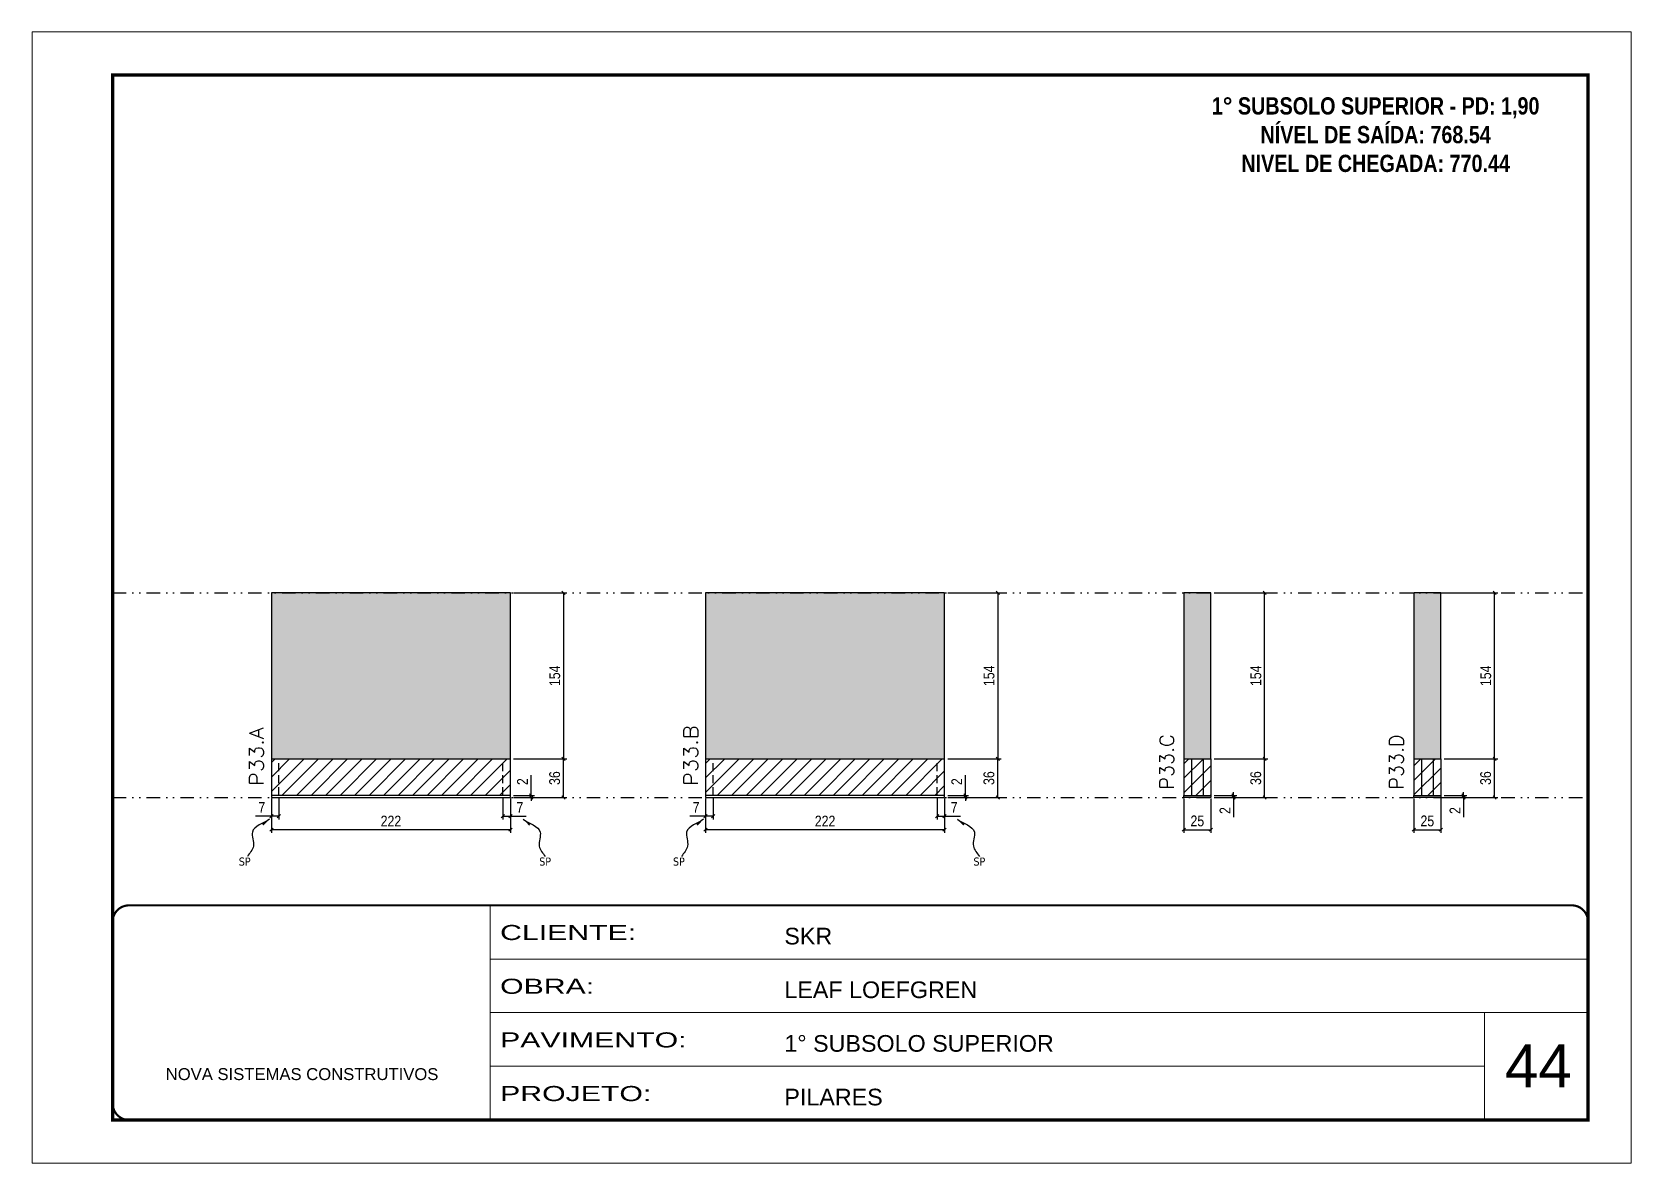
# Model space of a CAD drawing. Extents: x 14400 to 27878, y -21631 to 6985.
# Drawn here: x 19168 to 20653, y -5551 to -4501 of the extents above; entities that cross this region are included whole.
import ezdxf

# ---------------------------------------------------------------- set-up
doc = ezdxf.new("R2010")
doc.units = 0
for name, pattern in [('CONTINUO', [0]), ('DASHED', [0.75, 0.5, -0.25]), ('DIVIDE2', [0.625, 0.25, -0.125, 0, -0.125, 0, -0.125]), ('HIDDEN', [0.375, 0.25, -0.125])]:
    doc.linetypes.add(name, pattern=pattern)
for name, color, linetype, lineweight in [('CARIMBO', 255, 'Continuous', 9), ('Folhas', 255, 'Continuous', 9), ('Hachura', 251, 'Continuous', 9), ('SARRAFO DE PRESSAO', 251, 'DASHED', 9), ('Texto Seção', 7, 'Continuous', 15)]:
    doc.layers.add(name, color=color, linetype=linetype, lineweight=lineweight)
for name, color, linetype in [('COTA', 241, 'Continuous'), ('NOMENCLATURA', 7, 'Continuous'), ('Nível', 160, 'Continuous'), ('Painéis', 200, 'Continuous'), ('SARR_2.2x7', 40, 'Continuous'), ('Sarrafo de Pressão', 42, 'HIDDEN'), ('texto', 7, 'Continuous')]:
    doc.layers.add(name, color=color, linetype=linetype)
doc.styles.add('ARIAL', font='arial.ttf')
doc.styles.add('COTA TECNICA', font='techl___.ttf', dxfattribs={"height": 10})
doc.styles.add('COTA TECNICA-50', font='techl___.ttf', dxfattribs={"height": 10})
doc.styles.add('REGUA-120', font='ROMANS.shx', dxfattribs={"height": 15})
doc.styles.add('ROMANC', font='techb___.ttf', dxfattribs={"height": 2.5})
doc.styles.get("Standard").update_dxf_attribs({"font": 'arial.ttf'})
doc.styles.add('Tecnologia', font='')
doc.styles.get('Tecnologia').set_extended_font_data('Forgotten Futurist')
doc.dimstyles.new('COTA PAINEL-50', dxfattribs={"dimtxt": 10, "dimasz": 3, "dimexe": 3, "dimexo": 3, "dimgap": 3, "dimtad": 1, "dimdec": 1, "dimzin": 12, "dimdsep": 46, "dimtxsty": 'COTA TECNICA-50', "dimblk1": 'OBLIQUE', "dimblk2": 'OBLIQUE', "dimsah": 1, "dimcen": 0.9, "dimclrd": 4, "dimclre": 4, "dimclrt": 240, "dimadec": 1, "dimazin": 3, "dimtfac": 1, "dimtdec": 1, "dimtmove": 0, "dimatfit": 3, "dimfxl": 1, "dimtolj": 1, "dimtzin": 12, "dimarcsym": 0})
doc.dimstyles.new('PAINEL', dxfattribs={"dimtxt": 10, "dimasz": 3, "dimexe": 3, "dimexo": 3, "dimgap": 3, "dimtad": 1, "dimdec": 1, "dimzin": 12, "dimdsep": 46, "dimtxsty": 'COTA TECNICA', "dimblk1": 'OBLIQUE', "dimblk2": 'OBLIQUE', "dimsah": 1, "dimcen": 0.9, "dimclrd": 4, "dimclre": 4, "dimclrt": 240, "dimadec": 1, "dimazin": 3, "dimtfac": 1, "dimtdec": 1, "dimtmove": 0, "dimatfit": 3, "dimfxl": 1, "dimtolj": 1, "dimtzin": 12, "dimarcsym": 0})
doc.dimstyles.get("Standard").update_dxf_attribs({"dimtxt": 0.18, "dimasz": 0.18, "dimexe": 0.18, "dimexo": 0.0625, "dimgap": 0.09, "dimtad": 0, "dimtih": 1, "dimtoh": 1, "dimdec": 4, "dimzin": 0, "dimdsep": 46, "dimtxsty": 'Standard', "dimcen": 0.09, "dimadec": 0, "dimazin": 0, "dimtfac": 1, "dimtdec": 4, "dimtofl": 0, "dimtmove": 0, "dimatfit": 3, "dimfxl": 1, "dimtolj": 1, "dimtzin": 0, "dimarcsym": 0})

msp = doc.modelspace()

# ---------------------------------------------------------------- texts
at = {"layer": 'CARIMBO', "style": 'ARIAL'}
msp.add_text('44', height=40, dxfattribs=at).set_placement((20536.33, -5480.88))
at = {"layer": 'NOMENCLATURA', "color": 2, "insert": (20416.31, -4534.96), "char_height": 16, "attachment_point": 2, "style": 'ROMANC'}
msp.add_mtext_dynamic_manual_height_columns('\\P1° SUBSOLO SUPERIOR - PD: 1,90\\PNÍVEL DE SAÍDA: 768.54\\PNIVEL DE CHEGADA: 770.44', width=432.3511, gutter_width=1, heights=[0], dxfattribs=at)
at = {"layer": 'texto', "color": 0, "char_height": 7.5, "attachment_point": 5}
for insert in [(19366, -5271.23), (19645.03, -5271.23), (19769.24, -5271.23), (20048.27, -5271.23)]:
    msp.add_mtext('{\\fTahoma|b0|i0|c0|p34;\\C4;SP}', dxfattribs=dict(at, insert=insert))
at = {"layer": 'Texto Seção', "style": 'REGUA-120', "width": 1.1}
for s, p in [('P33.A', (19383.53, -5200.98)), ('P33.B', (19786.77, -5200.98))]:
    msp.add_text(s, height=13, rotation=90, dxfattribs=at).set_placement(p)
at = {"layer": 'Texto Seção', "char_height": 13, "width": 370.6998, "attachment_point": 7, "rotation": 90, "style": 'REGUA-120'}
for s, insert in [('P33.C', (20228.8, -5204.33)), ('P33.D', (20442.31, -5204.33))]:
    msp.add_mtext(s, dxfattribs=dict(at, insert=insert))

# ---------------------------------------------------------------- blocks, each defined once
blk = doc.blocks.new('9999999999')
at = {"color": 30, "linetype": 'CONTINUO'}
for p, q in [((98564.6, 34230.2), (98564.6, 34429.4)), ((98564.6, 34379.6), (99584, 34379.6)), ((98564.6, 34329.8), (99488, 34329.8)), ((99584, 34329.8), (99488, 34329.8)), ((99488, 34329.8), (99488, 34230.2)), ((98564.6, 34280), (99488, 34280))]:
    blk.add_line(p, q, dxfattribs=at)
at = {"color": 30, "linetype": 'CONTINUO', "const_width": 2}
blk.add_lwpolyline([(99584, 34230.2), (99584, 34414.4, 0.414214), (99569, 34429.4), (98229, 34429.4, 0.414214), (98214, 34414.4), (98214, 34245.2, 0.414214), (98229, 34230.2), (99584, 34230.2)], format="xyb", dxfattribs=at)
at = {"layer": 'Folhas'}
blk.add_lwpolyline([(98139, 34190.2), (99624, 34190.2), (99624, 35240.2), (98139, 35240.2)], close=True, dxfattribs=at)
at = {"layer": 'Folhas', "color": 30, "const_width": 3}
blk.add_lwpolyline([(98214, 34230.2), (99584, 34230.2), (99584, 35200.2), (98214, 35200.2)], close=True, dxfattribs=at)
at = {"color": 7, "linetype": 'Continuous', "ltscale": 5, "style": 'ARIAL'}
for s, height, p in [('SKR', 15.48, (98837.7, 34393.1)), ('LEAF LOEFGREN', 15.483, (98837.7, 34343.3)), ('1° SUBSOLO SUPERIOR', 15.483, (98837.7, 34293.5)), ('NOVA SISTEMAS CONSTRUTIVOS', 11.059, (98263.2, 34267.2)), ('PILARES', 15.48, (98837.7, 34243.7))]:
    blk.add_text(s, height=height, dxfattribs=at).set_placement(p)
at = {"layer": 'Folhas', "color": 7, "style": 'Tecnologia', "width": 1.5}
for s, p in [('CLIENTE:', (98573.7, 34397.2)), ('OBRA:', (98573.7, 34347.3)), ('PAVIMENTO:', (98573.7, 34297.5)), ('PROJETO:', (98573.7, 34247.7))]:
    blk.add_text(s, height=14, dxfattribs=at).set_placement(p)
blk = doc.blocks.new('_Oblique')
at = {"color": 0, "linetype": 'ByBlock', "lineweight": -2}
blk.add_line((-0.5, -0.5), (0.5, 0.5), dxfattribs=at)
blk = doc.blocks.new('*D2482')
at = {"layer": 'COTA', "color": 4, "lineweight": -2, "transparency": 16777216}
for p, q in [((19390.8, -5212.7), (19390.8, -5244.6)), ((19612.8, -5212.7), (19612.8, -5244.6)), ((19612.8, -5241.6), (19390.8, -5241.6))]:
    blk.add_line(p, q, dxfattribs=at)
at = {"layer": 'Defpoints', "color": 0, "transparency": 16777216}
for p in [(19390.8, -5209.7), (19612.8, -5209.7), (19390.8, -5241.6)]:
    blk.add_point(p, dxfattribs=at)
at = {"layer": 'COTA', "color": 4, "lineweight": -2, "transparency": 16777216, "xscale": 3, "yscale": 3, "zscale": 3, "rotation": 180}
blk.add_blockref('_Oblique', (19390.8, -5241.6), dxfattribs=at)
at = {"layer": 'COTA', "color": 4, "lineweight": -2, "transparency": 16777216, "xscale": 3, "yscale": 3, "zscale": 3}
blk.add_blockref('_Oblique', (19612.8, -5241.6), dxfattribs=at)
at = {"layer": 'COTA', "color": 240, "transparency": 16777216, "insert": (19501.8, -5233.6), "char_height": 10, "attachment_point": 5, "style": 'COTA TECNICA'}
blk.add_mtext('\\A1;222', dxfattribs=at)
blk = doc.blocks.new('*D2483')
at = {"layer": 'COTA', "color": 4, "lineweight": -2, "transparency": 16777216}
for p, q in [((19605.8, -5212.7), (19605.8, -5232)), ((19612.8, -5214.7), (19612.8, -5232)), ((19605.8, -5229), (19612.8, -5229)), ((19612.8, -5229), (19627.5, -5229))]:
    blk.add_line(p, q, dxfattribs=at)
at = {"layer": 'Defpoints', "color": 0, "transparency": 16777216}
for p in [(19605.8, -5209.7), (19612.8, -5211.7), (19612.8, -5229)]:
    blk.add_point(p, dxfattribs=at)
at = {"layer": 'COTA', "color": 4, "lineweight": -2, "transparency": 16777216, "xscale": 3, "yscale": 3, "zscale": 3, "rotation": 180}
blk.add_blockref('_Oblique', (19605.8, -5229), dxfattribs=at)
at = {"layer": 'COTA', "color": 4, "lineweight": -2, "transparency": 16777216, "xscale": 3, "yscale": 3, "zscale": 3}
blk.add_blockref('_Oblique', (19612.8, -5229), dxfattribs=at)
at = {"layer": 'COTA', "color": 240, "transparency": 16777216, "insert": (19621.6, -5220.9), "char_height": 10, "attachment_point": 5, "style": 'COTA TECNICA-50'}
blk.add_mtext('\\A1;7', dxfattribs=at)
blk = doc.blocks.new('*D2484')
at = {"layer": 'COTA', "color": 4, "lineweight": -2, "transparency": 16777216}
for p, q in [((19390.8, -5214.7), (19390.8, -5232)), ((19397.8, -5212.7), (19397.8, -5232)), ((19390.8, -5229), (19376, -5229)), ((19397.8, -5229), (19390.8, -5229))]:
    blk.add_line(p, q, dxfattribs=at)
at = {"layer": 'Defpoints', "color": 0, "transparency": 16777216}
for p in [(19390.8, -5211.7), (19397.8, -5209.7), (19390.8, -5229)]:
    blk.add_point(p, dxfattribs=at)
at = {"layer": 'COTA', "color": 4, "lineweight": -2, "transparency": 16777216, "xscale": 3, "yscale": 3, "zscale": 3, "rotation": 180}
blk.add_blockref('_Oblique', (19390.8, -5229), dxfattribs=at)
at = {"layer": 'COTA', "color": 4, "lineweight": -2, "transparency": 16777216, "xscale": 3, "yscale": 3, "zscale": 3}
blk.add_blockref('_Oblique', (19397.8, -5229), dxfattribs=at)
at = {"layer": 'COTA', "color": 240, "transparency": 16777216, "insert": (19381.9, -5220.9), "char_height": 10, "attachment_point": 5, "style": 'COTA TECNICA-50'}
blk.add_mtext('\\A1;7', dxfattribs=at)
blk = doc.blocks.new('*D2485')
at = {"layer": 'COTA', "color": 4, "lineweight": -2, "transparency": 16777216}
for p, q in [((19632, -5209.7), (19632, -5190.9)), ((19615.8, -5209.7), (19635, -5209.7)), ((19615.8, -5211.7), (19635, -5211.7)), ((19632, -5211.7), (19632, -5209.7)), ((19632, -5211.7), (19632, -5214.7))]:
    blk.add_line(p, q, dxfattribs=at)
at = {"layer": 'Defpoints', "color": 0, "transparency": 16777216}
for p in [(19612.8, -5209.7), (19612.8, -5211.7), (19632, -5211.7)]:
    blk.add_point(p, dxfattribs=at)
at = {"layer": 'COTA', "color": 4, "lineweight": -2, "transparency": 16777216, "xscale": 3, "yscale": 3, "zscale": 3}
for p, rotation in [((19632, -5209.7), 270), ((19632, -5211.7), 90)]:
    blk.add_blockref('_Oblique', p, dxfattribs=dict(at, rotation=rotation))
at = {"layer": 'COTA', "color": 240, "transparency": 16777216, "insert": (19624, -5197), "char_height": 10, "attachment_point": 5, "rotation": 90, "style": 'COTA TECNICA-50'}
blk.add_mtext('\\A1;2', dxfattribs=at)
blk = doc.blocks.new('*D2511')
at = {"layer": 'COTA', "color": 4, "linetype": 'ByBlock', "lineweight": -2, "transparency": 16777216}
for p, q in [((19615.8, -5175.7), (19665.1, -5175.7)), ((19662.1, -5211.7), (19662.1, -5175.7)), ((19615.8, -5211.7), (19665.1, -5211.7))]:
    blk.add_line(p, q, dxfattribs=at)
at = {"layer": 'Defpoints', "color": 0, "linetype": 'ByBlock', "transparency": 16777216}
for p in [(19612.8, -5175.7), (19662.1, -5175.7), (19612.8, -5211.7)]:
    blk.add_point(p, dxfattribs=at)
at = {"layer": 'COTA', "color": 4, "linetype": 'ByBlock', "lineweight": -2, "transparency": 16777216, "xscale": 3, "yscale": 3, "zscale": 3}
for p, rotation in [((19662.1, -5175.7), 90), ((19662.1, -5211.7), 270)]:
    blk.add_blockref('_Oblique', p, dxfattribs=dict(at, rotation=rotation))
at = {"layer": 'COTA', "color": 240, "linetype": 'ByBlock', "transparency": 16777216, "insert": (19653.9, -5193.7), "char_height": 10, "attachment_point": 5, "rotation": 90, "style": 'COTA TECNICA'}
blk.add_mtext('\\A1;36', dxfattribs=at)
blk = doc.blocks.new('*D2512')
at = {"layer": 'COTA', "color": 4, "linetype": 'ByBlock', "lineweight": -2, "transparency": 16777216}
for p, q in [((19615.8, -5175.7), (19665.1, -5175.7)), ((19662.1, -5211.7), (19662.1, -5175.7)), ((19615.8, -5211.7), (19665.1, -5211.7))]:
    blk.add_line(p, q, dxfattribs=at)
at = {"layer": 'Defpoints', "color": 0, "linetype": 'ByBlock', "transparency": 16777216}
for p in [(19612.8, -5175.7), (19662.1, -5175.7), (19612.8, -5211.7)]:
    blk.add_point(p, dxfattribs=at)
at = {"layer": 'COTA', "color": 4, "linetype": 'ByBlock', "lineweight": -2, "transparency": 16777216, "xscale": 3, "yscale": 3, "zscale": 3}
for p, rotation in [((19662.1, -5175.7), 90), ((19662.1, -5211.7), 270)]:
    blk.add_blockref('_Oblique', p, dxfattribs=dict(at, rotation=rotation))
at = {"layer": 'COTA', "color": 240, "linetype": 'ByBlock', "transparency": 16777216, "insert": (19653.9, -5193.7), "char_height": 10, "attachment_point": 5, "rotation": 90, "style": 'COTA TECNICA'}
blk.add_mtext('\\A1;36', dxfattribs=at)
blk = doc.blocks.new('*D2487')
at = {"layer": 'COTA', "color": 4, "lineweight": -2, "transparency": 16777216}
for p, q in [((20238.2, -5212.7), (20238.2, -5244.6)), ((20263.2, -5212.7), (20263.2, -5244.6)), ((20238.2, -5241.6), (20263.2, -5241.6))]:
    blk.add_line(p, q, dxfattribs=at)
at = {"layer": 'Defpoints', "color": 0, "transparency": 16777216}
for p in [(20238.2, -5209.7), (20263.2, -5209.7), (20263.2, -5241.6)]:
    blk.add_point(p, dxfattribs=at)
at = {"layer": 'COTA', "color": 4, "lineweight": -2, "transparency": 16777216, "xscale": 3, "yscale": 3, "zscale": 3, "rotation": 180}
blk.add_blockref('_Oblique', (20238.2, -5241.6), dxfattribs=at)
at = {"layer": 'COTA', "color": 4, "lineweight": -2, "transparency": 16777216, "xscale": 3, "yscale": 3, "zscale": 3}
blk.add_blockref('_Oblique', (20263.2, -5241.6), dxfattribs=at)
at = {"layer": 'COTA', "color": 240, "transparency": 16777216, "insert": (20250.7, -5233.5), "char_height": 10, "attachment_point": 5, "style": 'COTA TECNICA'}
blk.add_mtext('\\A1;25', dxfattribs=at)
blk = doc.blocks.new('*D2488')
at = {"layer": 'COTA', "color": 4, "lineweight": -2, "transparency": 16777216}
for p, q in [((20266.2, -5209.7), (20287.4, -5209.7)), ((20266.2, -5211.7), (20287.4, -5211.7)), ((20284.4, -5209.7), (20284.4, -5206.7)), ((20284.4, -5209.7), (20284.4, -5211.7)), ((20284.4, -5211.7), (20284.4, -5229.9))]:
    blk.add_line(p, q, dxfattribs=at)
at = {"layer": 'Defpoints', "color": 0, "transparency": 16777216}
for p in [(20263.2, -5209.7), (20263.2, -5211.7), (20284.4, -5209.7)]:
    blk.add_point(p, dxfattribs=at)
at = {"layer": 'COTA', "color": 4, "lineweight": -2, "transparency": 16777216, "xscale": 3, "yscale": 3, "zscale": 3}
for p, rotation in [((20284.4, -5209.7), 270), ((20284.4, -5211.7), 90)]:
    blk.add_blockref('_Oblique', p, dxfattribs=dict(at, rotation=rotation))
at = {"layer": 'COTA', "color": 240, "transparency": 16777216, "insert": (20276.4, -5223.8), "char_height": 10, "attachment_point": 5, "rotation": 90, "style": 'COTA TECNICA-50'}
blk.add_mtext('\\A1;2', dxfattribs=at)
blk = doc.blocks.new('*D2489')
at = {"layer": 'COTA', "color": 4, "lineweight": -2, "transparency": 16777216}
for p, q in [((20266.2, -5175.7), (20316.2, -5175.7)), ((20313.2, -5211.7), (20313.2, -5175.7)), ((20266.2, -5211.7), (20316.2, -5211.7))]:
    blk.add_line(p, q, dxfattribs=at)
at = {"layer": 'Defpoints', "color": 0, "transparency": 16777216}
for p in [(20263.2, -5175.7), (20313.2, -5175.7), (20263.2, -5211.7)]:
    blk.add_point(p, dxfattribs=at)
at = {"layer": 'COTA', "color": 4, "lineweight": -2, "transparency": 16777216, "xscale": 3, "yscale": 3, "zscale": 3}
for p, rotation in [((20313.2, -5175.7), 90), ((20313.2, -5211.7), 270)]:
    blk.add_blockref('_Oblique', p, dxfattribs=dict(at, rotation=rotation))
at = {"layer": 'COTA', "color": 240, "transparency": 16777216, "insert": (20305, -5193.7), "char_height": 10, "attachment_point": 5, "rotation": 90, "style": 'COTA TECNICA-50'}
blk.add_mtext('\\A1;36', dxfattribs=at)
blk = doc.blocks.new('*D4646')
at = {"layer": 'COTA', "color": 4, "lineweight": -2, "transparency": 16777216}
for p, q in [((19615.8, -5021.7), (19665.1, -5021.7)), ((19662.1, -5021.7), (19662.1, -5175.7)), ((19615.8, -5175.7), (19665.1, -5175.7))]:
    blk.add_line(p, q, dxfattribs=at)
at = {"layer": 'Defpoints', "color": 0, "transparency": 16777216}
for p in [(19612.8, -5021.7), (19612.8, -5175.7), (19662.1, -5175.7)]:
    blk.add_point(p, dxfattribs=at)
at = {"layer": 'COTA', "color": 4, "lineweight": -2, "transparency": 16777216, "xscale": 3, "yscale": 3, "zscale": 3}
for p, rotation in [((19662.1, -5021.7), 90), ((19662.1, -5175.7), 270)]:
    blk.add_blockref('_Oblique', p, dxfattribs=dict(at, rotation=rotation))
at = {"layer": 'COTA', "color": 240, "transparency": 16777216, "insert": (19654, -5098.7), "char_height": 10, "attachment_point": 5, "rotation": 90, "style": 'COTA TECNICA'}
blk.add_mtext('\\A1;154', dxfattribs=at)
blk = doc.blocks.new('*D4647')
at = {"layer": 'COTA', "color": 4, "lineweight": -2, "transparency": 16777216}
for p, q in [((19794, -5212.7), (19794, -5244.6)), ((20016, -5212.7), (20016, -5244.6)), ((20016, -5241.6), (19794, -5241.6))]:
    blk.add_line(p, q, dxfattribs=at)
at = {"layer": 'Defpoints', "color": 0, "transparency": 16777216}
for p in [(19794, -5209.7), (20016, -5209.7), (19794, -5241.6)]:
    blk.add_point(p, dxfattribs=at)
at = {"layer": 'COTA', "color": 4, "lineweight": -2, "transparency": 16777216, "xscale": 3, "yscale": 3, "zscale": 3, "rotation": 180}
blk.add_blockref('_Oblique', (19794, -5241.6), dxfattribs=at)
at = {"layer": 'COTA', "color": 4, "lineweight": -2, "transparency": 16777216, "xscale": 3, "yscale": 3, "zscale": 3}
blk.add_blockref('_Oblique', (20016, -5241.6), dxfattribs=at)
at = {"layer": 'COTA', "color": 240, "transparency": 16777216, "insert": (19905, -5233.6), "char_height": 10, "attachment_point": 5, "style": 'COTA TECNICA'}
blk.add_mtext('\\A1;222', dxfattribs=at)
blk = doc.blocks.new('*D4648')
at = {"layer": 'COTA', "color": 4, "lineweight": -2, "transparency": 16777216}
for p, q in [((20009, -5212.7), (20009, -5232)), ((20016, -5214.7), (20016, -5232)), ((20009, -5229), (20016, -5229)), ((20016, -5229), (20030.8, -5229))]:
    blk.add_line(p, q, dxfattribs=at)
at = {"layer": 'Defpoints', "color": 0, "transparency": 16777216}
for p in [(20009, -5209.7), (20016, -5211.7), (20016, -5229)]:
    blk.add_point(p, dxfattribs=at)
at = {"layer": 'COTA', "color": 4, "lineweight": -2, "transparency": 16777216, "xscale": 3, "yscale": 3, "zscale": 3, "rotation": 180}
blk.add_blockref('_Oblique', (20009, -5229), dxfattribs=at)
at = {"layer": 'COTA', "color": 4, "lineweight": -2, "transparency": 16777216, "xscale": 3, "yscale": 3, "zscale": 3}
blk.add_blockref('_Oblique', (20016, -5229), dxfattribs=at)
at = {"layer": 'COTA', "color": 240, "transparency": 16777216, "insert": (20024.9, -5220.9), "char_height": 10, "attachment_point": 5, "style": 'COTA TECNICA-50'}
blk.add_mtext('\\A1;7', dxfattribs=at)
blk = doc.blocks.new('*D4649')
at = {"layer": 'COTA', "color": 4, "lineweight": -2, "transparency": 16777216}
for p, q in [((19794, -5214.7), (19794, -5232)), ((19801, -5212.7), (19801, -5232)), ((19794, -5229), (19779.3, -5229)), ((19801, -5229), (19794, -5229))]:
    blk.add_line(p, q, dxfattribs=at)
at = {"layer": 'Defpoints', "color": 0, "transparency": 16777216}
for p in [(19794, -5211.7), (19801, -5209.7), (19794, -5229)]:
    blk.add_point(p, dxfattribs=at)
at = {"layer": 'COTA', "color": 4, "lineweight": -2, "transparency": 16777216, "xscale": 3, "yscale": 3, "zscale": 3, "rotation": 180}
blk.add_blockref('_Oblique', (19794, -5229), dxfattribs=at)
at = {"layer": 'COTA', "color": 4, "lineweight": -2, "transparency": 16777216, "xscale": 3, "yscale": 3, "zscale": 3}
blk.add_blockref('_Oblique', (19801, -5229), dxfattribs=at)
at = {"layer": 'COTA', "color": 240, "transparency": 16777216, "insert": (19785.2, -5220.9), "char_height": 10, "attachment_point": 5, "style": 'COTA TECNICA-50'}
blk.add_mtext('\\A1;7', dxfattribs=at)
blk = doc.blocks.new('*D4650')
at = {"layer": 'COTA', "color": 4, "lineweight": -2, "transparency": 16777216}
for p, q in [((20035.3, -5209.7), (20035.3, -5190.9)), ((20019, -5209.7), (20038.3, -5209.7)), ((20019, -5211.7), (20038.3, -5211.7)), ((20035.3, -5211.7), (20035.3, -5209.7)), ((20035.3, -5211.7), (20035.3, -5214.7))]:
    blk.add_line(p, q, dxfattribs=at)
at = {"layer": 'Defpoints', "color": 0, "transparency": 16777216}
for p in [(20016, -5209.7), (20016, -5211.7), (20035.3, -5211.7)]:
    blk.add_point(p, dxfattribs=at)
at = {"layer": 'COTA', "color": 4, "lineweight": -2, "transparency": 16777216, "xscale": 3, "yscale": 3, "zscale": 3}
for p, rotation in [((20035.3, -5209.7), 270), ((20035.3, -5211.7), 90)]:
    blk.add_blockref('_Oblique', p, dxfattribs=dict(at, rotation=rotation))
at = {"layer": 'COTA', "color": 240, "transparency": 16777216, "insert": (20027.3, -5197), "char_height": 10, "attachment_point": 5, "rotation": 90, "style": 'COTA TECNICA-50'}
blk.add_mtext('\\A1;2', dxfattribs=at)
blk = doc.blocks.new('*D4651')
at = {"layer": 'COTA', "color": 4, "linetype": 'ByBlock', "lineweight": -2, "transparency": 16777216}
for p, q in [((20019, -5175.7), (20068.4, -5175.7)), ((20065.4, -5211.7), (20065.4, -5175.7)), ((20019, -5211.7), (20068.4, -5211.7))]:
    blk.add_line(p, q, dxfattribs=at)
at = {"layer": 'Defpoints', "color": 0, "linetype": 'ByBlock', "transparency": 16777216}
for p in [(20016, -5175.7), (20065.4, -5175.7), (20016, -5211.7)]:
    blk.add_point(p, dxfattribs=at)
at = {"layer": 'COTA', "color": 4, "linetype": 'ByBlock', "lineweight": -2, "transparency": 16777216, "xscale": 3, "yscale": 3, "zscale": 3}
for p, rotation in [((20065.4, -5175.7), 90), ((20065.4, -5211.7), 270)]:
    blk.add_blockref('_Oblique', p, dxfattribs=dict(at, rotation=rotation))
at = {"layer": 'COTA', "color": 240, "linetype": 'ByBlock', "transparency": 16777216, "insert": (20057.2, -5193.7), "char_height": 10, "attachment_point": 5, "rotation": 90, "style": 'COTA TECNICA'}
blk.add_mtext('\\A1;36', dxfattribs=at)
blk = doc.blocks.new('*D4652')
at = {"layer": 'COTA', "color": 4, "linetype": 'ByBlock', "lineweight": -2, "transparency": 16777216}
for p, q in [((20019, -5175.7), (20068.4, -5175.7)), ((20065.4, -5211.7), (20065.4, -5175.7)), ((20019, -5211.7), (20068.4, -5211.7))]:
    blk.add_line(p, q, dxfattribs=at)
at = {"layer": 'Defpoints', "color": 0, "linetype": 'ByBlock', "transparency": 16777216}
for p in [(20016, -5175.7), (20065.4, -5175.7), (20016, -5211.7)]:
    blk.add_point(p, dxfattribs=at)
at = {"layer": 'COTA', "color": 4, "linetype": 'ByBlock', "lineweight": -2, "transparency": 16777216, "xscale": 3, "yscale": 3, "zscale": 3}
for p, rotation in [((20065.4, -5175.7), 90), ((20065.4, -5211.7), 270)]:
    blk.add_blockref('_Oblique', p, dxfattribs=dict(at, rotation=rotation))
at = {"layer": 'COTA', "color": 240, "linetype": 'ByBlock', "transparency": 16777216, "insert": (20057.2, -5193.7), "char_height": 10, "attachment_point": 5, "rotation": 90, "style": 'COTA TECNICA'}
blk.add_mtext('\\A1;36', dxfattribs=at)
blk = doc.blocks.new('*D4653')
at = {"layer": 'COTA', "color": 4, "lineweight": -2, "transparency": 16777216}
for p, q in [((20019, -5021.7), (20068.4, -5021.7)), ((20065.4, -5021.7), (20065.4, -5175.7)), ((20019, -5175.7), (20068.4, -5175.7))]:
    blk.add_line(p, q, dxfattribs=at)
at = {"layer": 'Defpoints', "color": 0, "transparency": 16777216}
for p in [(20016, -5021.7), (20016, -5175.7), (20065.4, -5175.7)]:
    blk.add_point(p, dxfattribs=at)
at = {"layer": 'COTA', "color": 4, "lineweight": -2, "transparency": 16777216, "xscale": 3, "yscale": 3, "zscale": 3}
for p, rotation in [((20065.4, -5021.7), 90), ((20065.4, -5175.7), 270)]:
    blk.add_blockref('_Oblique', p, dxfattribs=dict(at, rotation=rotation))
at = {"layer": 'COTA', "color": 240, "transparency": 16777216, "insert": (20057.3, -5098.7), "char_height": 10, "attachment_point": 5, "rotation": 90, "style": 'COTA TECNICA'}
blk.add_mtext('\\A1;154', dxfattribs=at)
blk = doc.blocks.new('*D4654')
at = {"layer": 'COTA', "color": 4, "lineweight": -2, "transparency": 16777216}
for p, q in [((20266.2, -5021.7), (20316.2, -5021.7)), ((20313.2, -5175.7), (20313.2, -5021.7)), ((20266.2, -5175.7), (20316.2, -5175.7))]:
    blk.add_line(p, q, dxfattribs=at)
at = {"layer": 'Defpoints', "color": 0, "transparency": 16777216}
for p in [(20263.2, -5021.7), (20313.2, -5021.7), (20263.2, -5175.7)]:
    blk.add_point(p, dxfattribs=at)
at = {"layer": 'COTA', "color": 4, "lineweight": -2, "transparency": 16777216, "xscale": 3, "yscale": 3, "zscale": 3}
for p, rotation in [((20313.2, -5021.7), 90), ((20313.2, -5175.7), 270)]:
    blk.add_blockref('_Oblique', p, dxfattribs=dict(at, rotation=rotation))
at = {"layer": 'COTA', "color": 240, "transparency": 16777216, "insert": (20305.1, -5098.7), "char_height": 10, "attachment_point": 5, "rotation": 90, "style": 'COTA TECNICA'}
blk.add_mtext('\\A1;154', dxfattribs=at)
blk = doc.blocks.new('*D4655')
at = {"layer": 'COTA', "color": 4, "lineweight": -2, "transparency": 16777216}
for p, q in [((20451.8, -5212.7), (20451.8, -5244.6)), ((20476.8, -5212.7), (20476.8, -5244.6)), ((20451.8, -5241.6), (20476.8, -5241.6))]:
    blk.add_line(p, q, dxfattribs=at)
at = {"layer": 'Defpoints', "color": 0, "transparency": 16777216}
for p in [(20451.8, -5209.7), (20476.8, -5209.7), (20476.8, -5241.6)]:
    blk.add_point(p, dxfattribs=at)
at = {"layer": 'COTA', "color": 4, "lineweight": -2, "transparency": 16777216, "xscale": 3, "yscale": 3, "zscale": 3, "rotation": 180}
blk.add_blockref('_Oblique', (20451.8, -5241.6), dxfattribs=at)
at = {"layer": 'COTA', "color": 4, "lineweight": -2, "transparency": 16777216, "xscale": 3, "yscale": 3, "zscale": 3}
blk.add_blockref('_Oblique', (20476.8, -5241.6), dxfattribs=at)
at = {"layer": 'COTA', "color": 240, "transparency": 16777216, "insert": (20464.3, -5233.5), "char_height": 10, "attachment_point": 5, "style": 'COTA TECNICA'}
blk.add_mtext('\\A1;25', dxfattribs=at)
blk = doc.blocks.new('*D4656')
at = {"layer": 'COTA', "color": 4, "lineweight": -2, "transparency": 16777216}
for p, q in [((20479.8, -5209.7), (20501, -5209.7)), ((20479.8, -5211.7), (20501, -5211.7)), ((20498, -5209.7), (20498, -5206.7)), ((20498, -5209.7), (20498, -5211.7)), ((20498, -5211.7), (20498, -5229.9))]:
    blk.add_line(p, q, dxfattribs=at)
at = {"layer": 'Defpoints', "color": 0, "transparency": 16777216}
for p in [(20476.8, -5209.7), (20476.8, -5211.7), (20498, -5209.7)]:
    blk.add_point(p, dxfattribs=at)
at = {"layer": 'COTA', "color": 4, "lineweight": -2, "transparency": 16777216, "xscale": 3, "yscale": 3, "zscale": 3}
for p, rotation in [((20498, -5209.7), 270), ((20498, -5211.7), 90)]:
    blk.add_blockref('_Oblique', p, dxfattribs=dict(at, rotation=rotation))
at = {"layer": 'COTA', "color": 240, "transparency": 16777216, "insert": (20490, -5223.8), "char_height": 10, "attachment_point": 5, "rotation": 90, "style": 'COTA TECNICA-50'}
blk.add_mtext('\\A1;2', dxfattribs=at)
blk = doc.blocks.new('*D4657')
at = {"layer": 'COTA', "color": 4, "lineweight": -2, "transparency": 16777216}
for p, q in [((20479.8, -5175.7), (20529.8, -5175.7)), ((20526.8, -5211.7), (20526.8, -5175.7)), ((20479.8, -5211.7), (20529.8, -5211.7))]:
    blk.add_line(p, q, dxfattribs=at)
at = {"layer": 'Defpoints', "color": 0, "transparency": 16777216}
for p in [(20476.8, -5175.7), (20526.8, -5175.7), (20476.8, -5211.7)]:
    blk.add_point(p, dxfattribs=at)
at = {"layer": 'COTA', "color": 4, "lineweight": -2, "transparency": 16777216, "xscale": 3, "yscale": 3, "zscale": 3}
for p, rotation in [((20526.8, -5175.7), 90), ((20526.8, -5211.7), 270)]:
    blk.add_blockref('_Oblique', p, dxfattribs=dict(at, rotation=rotation))
at = {"layer": 'COTA', "color": 240, "transparency": 16777216, "insert": (20518.5, -5193.7), "char_height": 10, "attachment_point": 5, "rotation": 90, "style": 'COTA TECNICA-50'}
blk.add_mtext('\\A1;36', dxfattribs=at)
blk = doc.blocks.new('*D4658')
at = {"layer": 'COTA', "color": 4, "lineweight": -2, "transparency": 16777216}
for p, q in [((20479.8, -5021.7), (20529.8, -5021.7)), ((20526.8, -5175.7), (20526.8, -5021.7)), ((20479.8, -5175.7), (20529.8, -5175.7))]:
    blk.add_line(p, q, dxfattribs=at)
at = {"layer": 'Defpoints', "color": 0, "transparency": 16777216}
for p in [(20476.8, -5021.7), (20526.8, -5021.7), (20476.8, -5175.7)]:
    blk.add_point(p, dxfattribs=at)
at = {"layer": 'COTA', "color": 4, "lineweight": -2, "transparency": 16777216, "xscale": 3, "yscale": 3, "zscale": 3}
for p, rotation in [((20526.8, -5021.7), 90), ((20526.8, -5175.7), 270)]:
    blk.add_blockref('_Oblique', p, dxfattribs=dict(at, rotation=rotation))
at = {"layer": 'COTA', "color": 240, "transparency": 16777216, "insert": (20518.6, -5098.7), "char_height": 10, "attachment_point": 5, "rotation": 90, "style": 'COTA TECNICA'}
blk.add_mtext('\\A1;154', dxfattribs=at)

# ---------------------------------------------------------------- dimensions: what is measured, and where the dimension line sits
at = {"layer": 'COTA'}
for base, p1, p2, angle, dimstyle, picture, middle in [((19662.15, -5175.74), (19612.78, -5021.74), (19612.78, -5175.74), 90, 'PAINEL', '*D4646', (19654.04, -5098.74)), ((20065.39, -5175.74), (20016.02, -5021.74), (20016.02, -5175.74), 90, 'PAINEL', '*D4653', (20057.28, -5098.74)), ((20313.24, -5021.74), (20263.25, -5175.74), (20263.25, -5021.74), 90, 'PAINEL', '*D4654', (20305.13, -5098.74)), ((20526.75, -5021.74), (20476.76, -5175.74), (20476.76, -5021.74), 90, 'PAINEL', '*D4658', (20518.64, -5098.74)), ((20313.24, -5175.74), (20263.25, -5211.74), (20263.25, -5175.74), 90, 'COTA PAINEL-50', '*D2489', (20305.02, -5193.74)), ((20526.75, -5175.74), (20476.76, -5211.74), (20476.76, -5175.74), 90, 'COTA PAINEL-50', '*D4657', (20518.53, -5193.74)), ((19390.78, -5228.98), (19397.78, -5209.74), (19390.78, -5211.74), 180, 'COTA PAINEL-50', '*D2484', (19381.91, -5220.91)), ((19794.02, -5228.98), (19801.02, -5209.74), (19794.02, -5211.74), 180, 'COTA PAINEL-50', '*D4649', (19785.16, -5220.91))]:
    dim = msp.add_linear_dim(base=base, p1=p1, p2=p2, angle=angle, dimstyle=dimstyle, dxfattribs=at)
    dim.commit()
    dim.dimension.update_dxf_attribs({"geometry": picture, "text_midpoint": middle})
at = {"layer": 'COTA', "linetype": 'ByBlock'}
for p1, p2, picture, middle in [((19612.78, -5211.74), (19612.78, -5175.74), '*D2511', (19653.93, -5193.74)), ((19612.78, -5211.74), (19612.78, -5175.74), '*D2512', (19653.93, -5193.74)), ((20016.02, -5211.74), (20016.02, -5175.74), '*D4651', (20057.17, -5193.74)), ((20016.02, -5211.74), (20016.02, -5175.74), '*D4652', (20057.17, -5193.74))]:
    dim = msp.add_aligned_dim(p1=p1, p2=p2, distance=-49.37, dimstyle='PAINEL', dxfattribs=at)
    dim.commit()
    dim.dimension.update_dxf_attribs({"geometry": picture, "text_midpoint": middle})
at = {"layer": 'COTA'}
for base, p1, p2, picture, middle in [((19632.04, -5211.74), (19612.78, -5209.74), (19612.78, -5211.74), '*D2485', (19632.04, -5196.99)), ((20035.28, -5211.74), (20016.02, -5209.74), (20016.02, -5211.74), '*D4650', (20035.28, -5196.99)), ((20284.44, -5209.74), (20263.25, -5211.74), (20263.25, -5209.74), '*D2488', (20284.44, -5223.8)), ((20497.96, -5209.74), (20476.76, -5211.74), (20476.76, -5209.74), '*D4656', (20497.96, -5223.8))]:
    dim = msp.add_linear_dim(base=base, p1=p1, p2=p2, angle=90, dimstyle='COTA PAINEL-50', dxfattribs=at)
    dim.commit()
    dim.dimension.update_dxf_attribs({"geometry": picture, "text_midpoint": middle, "dimtype": 160})
for base, p1, p2, picture, middle in [((19390.78, -5241.63), (19612.78, -5209.74), (19390.78, -5209.74), '*D2482', (19501.78, -5233.63)), ((19794.02, -5241.63), (20016.02, -5209.74), (19794.02, -5209.74), '*D4647', (19905.02, -5233.63))]:
    dim = msp.add_linear_dim(base=base, p1=p1, p2=p2, angle=180, dimstyle='PAINEL', override={"dimarcsym": 2}, dxfattribs=at)
    dim.commit()
    dim.dimension.update_dxf_attribs({"geometry": picture, "text_midpoint": middle})
for base, p1, p2, picture, middle in [((19612.78, -5228.98), (19605.78, -5209.74), (19612.78, -5211.74), '*D2483', (19621.64, -5220.91)), ((20016.02, -5228.98), (20009.02, -5209.74), (20016.02, -5211.74), '*D4648', (20024.89, -5220.91))]:
    dim = msp.add_linear_dim(base=base, p1=p1, p2=p2, dimstyle='COTA PAINEL-50', dxfattribs=at)
    dim.commit()
    dim.dimension.update_dxf_attribs({"geometry": picture, "text_midpoint": middle})
for base, p1, p2, picture, middle in [((20263.25, -5241.63), (20238.25, -5209.74), (20263.25, -5209.74), '*D2487', (20250.75, -5233.53)), ((20476.76, -5241.63), (20451.76, -5209.74), (20476.76, -5209.74), '*D4655', (20464.26, -5233.53))]:
    dim = msp.add_linear_dim(base=base, p1=p1, p2=p2, dimstyle='PAINEL', override={"dimarcsym": 2}, dxfattribs=at)
    dim.commit()
    dim.dimension.update_dxf_attribs({"geometry": picture, "text_midpoint": middle})

# ---------------------------------------------------------------- hatches: boundary and pattern name
at = {"layer": 'COTA'}
h = msp.add_hatch(dxfattribs=at)
h.set_pattern_fill('AR-CONC', color=256, scale=0.03)
h.paths.add_polyline_path([(19612.78, -5021.74), (19390.78, -5021.74), (19390.78, -5175.74), (19612.78, -5175.74)])
h = msp.add_hatch(dxfattribs=at)
h.set_pattern_fill('AR-CONC', color=256, scale=0.03)
h.set_pattern_definition([(50, (403.243, 7e-12), (5.4655401, -0.4781726), [0.5715, -6.2865]), (355, (403.243, 7e-12), (-1.0573026, 5.7317054), [0.4572, -5.0292175]), (100.451445, (403.6983, -0.04), (4.4082374, 5.2535326), [0.4857003, -5.3427073]), (46.1842, (403.243, 1.524), (8.1323712, -1.2612698), [0.85725, -9.42975]), (96.635558, (403.9205, 1.419), (7.122124, 7.4227837), [0.7285507, -8.0140682]), (351.18415, (403.243, 1.524), (7.122124, 7.4227837), [0.685799, -7.543792]), (21, (404.005, 1.143), (4.5484317, -3.0679559), [0.5715, -6.2865]), (326, (404.005, 1.143), (1.8540609, 5.525639), [0.4572, -5.0292]), (71.451445, (404.384, 0.8873), (6.4024926, 2.457683), [0.4857003, -5.3426981]), (37.5, (403.2428, 7e-12), (0.0926581, 2.53665117), [0, -4.96824, 0, -5.1054, 0, -5.04825]), (7.5, (403.2428, 7e-12), (2.00458988, 3.00541724), [0, -2.91084, 0, -4.85394, 0, -1.92405]), (327.5, (401.5436, 7e-12), (4.06771786, -0.17186232), [0, -1.905, 0, -5.9436, 0, -7.8867]), (317.5, (400.7816, 7e-12), (4.44387544, 0.7627947), [0, -2.4765, 0, -3.94716, 0, -5.6007])])
h.paths.add_polyline_path([(20016.02, -5021.74), (19794.02, -5021.74), (19794.02, -5175.74), (20016.02, -5175.74)])
h = msp.add_hatch(dxfattribs=at)
h.set_pattern_fill('AR-CONC', color=256, scale=0.03)
h.paths.add_polyline_path([(20263.25, -5021.74), (20238.25, -5021.74), (20238.25, -5175.74), (20263.25, -5175.74)])
h = msp.add_hatch(dxfattribs=at)
h.set_pattern_fill('AR-CONC', color=256, scale=0.03)
h.set_pattern_definition([(50, (213.5154, 0), (5.4655401, -0.4781726), [0.5715, -6.2865]), (355, (213.5154, 0), (-1.0573026, 5.7317054), [0.4572, -5.0292175]), (100.451445, (213.971, -0.04), (4.4082374, 5.2535326), [0.4857003, -5.3427073]), (46.1842, (213.5154, 1.524), (8.1323712, -1.2612698), [0.85725, -9.42975]), (96.635558, (214.193, 1.419), (7.122124, 7.4227837), [0.7285507, -8.0140682]), (351.18415, (213.515, 1.524), (7.122124, 7.4227837), [0.685799, -7.543792]), (21, (214.2774, 1.143), (4.5484317, -3.0679559), [0.5715, -6.2865]), (326, (214.2774, 1.143), (1.8540609, 5.525639), [0.4572, -5.0292]), (71.451445, (214.6565, 0.8873), (6.4024926, 2.457683), [0.4857003, -5.3426981]), (37.5, (213.5154, 0), (0.0926581, 2.53665117), [0, -4.96824, 0, -5.1054, 0, -5.04825]), (7.5, (213.5154, 0), (2.00458988, 3.00541724), [0, -2.91084, 0, -4.85394, 0, -1.92405]), (327.5, (211.8162, 0), (4.06771786, -0.17186232), [0, -1.905, 0, -5.9436, 0, -7.8867]), (317.5, (211.054, 0), (4.44387544, 0.76279473), [0, -2.4765, 0, -3.94716, 0, -5.6007])])
h.paths.add_polyline_path([(20476.76, -5021.74), (20451.76, -5021.74), (20451.76, -5175.74), (20476.76, -5175.74)])
at = {"layer": 'Hachura', "linetype": 'ByBlock'}
h = msp.add_hatch(dxfattribs=at)
h.set_pattern_fill('ANSI31', color=256, scale=3)
h.paths.add_polyline_path([(19612.78, -5175.74), (19390.78, -5175.74), (19390.78, -5209.74), (19612.78, -5209.74)])
h.paths.add_polyline_path([(20016.02, -5175.74), (19794.02, -5175.74), (19794.02, -5209.74), (20016.02, -5209.74)])
h.paths.add_polyline_path([(20263.25, -5175.74), (20238.25, -5175.74), (20238.25, -5209.74), (20263.25, -5209.74)])
h.paths.add_polyline_path([(20476.76, -5175.74), (20451.76, -5175.74), (20451.76, -5209.74), (20476.76, -5209.74)])

# ---------------------------------------------------------------- linework, layer by layer
at = {"layer": 'COTA'}
for points in [[(19390.78, -5175.74), (19612.78, -5175.74), (19612.78, -5021.74), (19390.78, -5021.74)], [(19794.02, -5175.74), (20016.02, -5175.74), (20016.02, -5021.74), (19794.02, -5021.74)], [(20238.25, -5175.74), (20263.25, -5175.74), (20263.25, -5021.74), (20238.25, -5021.74)], [(20451.76, -5175.74), (20476.76, -5175.74), (20476.76, -5021.74), (20451.76, -5021.74)]]:
    msp.add_lwpolyline(points, close=True, dxfattribs=at)
at = {"layer": 'Nível', "color": 4, "linetype": 'DIVIDE2', "ltscale": 50}
for p, q in [((19243.47, -5021.74), (20613.47, -5021.74)), ((19243.47, -5211.74), (20613.47, -5211.74))]:
    msp.add_line(p, q, dxfattribs=at)
at = {"layer": 'Painéis'}
for p, q in [((19390.78, -5175.74), (19612.78, -5175.74)), ((19390.78, -5175.74), (19390.78, -5209.74)), ((19612.78, -5209.74), (19612.78, -5175.74)), ((19794.02, -5175.74), (19794.02, -5209.74)), ((19794.02, -5175.74), (20016.02, -5175.74)), ((20016.02, -5209.74), (20016.02, -5175.74)), ((20238.25, -5175.74), (20238.25, -5209.74)), ((20238.25, -5175.74), (20263.25, -5175.74)), ((20263.25, -5175.74), (20263.25, -5209.74)), ((20451.76, -5175.74), (20451.76, -5209.74)), ((20451.76, -5175.74), (20476.76, -5175.74)), ((20476.76, -5175.74), (20476.76, -5209.74)), ((20238.25, -5209.74), (20263.25, -5209.74)), ((20238.25, -5209.74), (20263.25, -5209.74)), ((20238.25, -5211.74), (20238.25, -5209.74)), ((20263.25, -5211.74), (20238.25, -5211.74)), ((20263.25, -5209.74), (20263.25, -5211.74)), ((20451.76, -5209.74), (20476.76, -5209.74)), ((20451.76, -5209.74), (20476.76, -5209.74)), ((20451.76, -5211.74), (20451.76, -5209.74)), ((20476.76, -5211.74), (20451.76, -5211.74)), ((20476.76, -5209.74), (20476.76, -5211.74))]:
    msp.add_line(p, q, dxfattribs=at)
for points in [[(19612.78, -5209.74), (19390.78, -5209.74), (19390.78, -5211.74), (19612.78, -5211.74)], [(20016.02, -5209.74), (19794.02, -5209.74), (19794.02, -5211.74), (20016.02, -5211.74)]]:
    msp.add_lwpolyline(points, close=True, dxfattribs=at)
at = {"layer": 'SARR_2.2x7'}
for p, q in [((20245.25, -5175.74), (20245.25, -5209.74)), ((20256.25, -5175.74), (20256.25, -5209.74)), ((20458.76, -5175.74), (20458.76, -5209.74)), ((20469.76, -5175.74), (20469.76, -5209.74))]:
    msp.add_line(p, q, dxfattribs=at)
at = {"layer": 'Sarrafo de Pressão', "ltscale": 30}
for p, q in [((19397.78, -5209.74), (19397.78, -5175.74)), ((19605.78, -5209.74), (19605.78, -5175.74)), ((19801.02, -5209.74), (19801.02, -5175.74)), ((20009.02, -5209.74), (20009.02, -5175.74))]:
    msp.add_line(p, q, dxfattribs=at)

# ---------------------------------------------------------------- block references
at = {"layer": 'SARRAFO DE PRESSAO', "color": 6, "linetype": 'ByBlock'}
msp.add_blockref('9999999999', (-78970.51, -39741.23), dxfattribs=at)

msp.set_redraw_order([(e.dxf.handle, doc.entitydb.next_handle()) for e in msp.query("TEXT MTEXT ATTDEF DIMENSION ARC_DIMENSION")])  # texts and dimensions are drawn at this point

# ---------------------------------------------------------------- leaders
at = {"layer": 'COTA', "path_type": 1}
for points in [[(19388.95, -5231.92), (19373.16, -5243.76), (19374.09, -5256.76), (19368.54, -5266.54)], [(19624.61, -5231.92), (19640.39, -5243.76), (19639.47, -5256.76), (19645.02, -5266.54)], [(19792.19, -5231.92), (19776.41, -5243.76), (19777.33, -5256.76), (19771.78, -5266.54)], [(20027.85, -5231.92), (20043.63, -5243.76), (20042.71, -5256.76), (20048.26, -5266.54)]]:
    msp.add_leader(points, dimstyle='Standard', override={"dimasz": 8}, dxfattribs=at)

doc.saveas('drawing.dxf')
